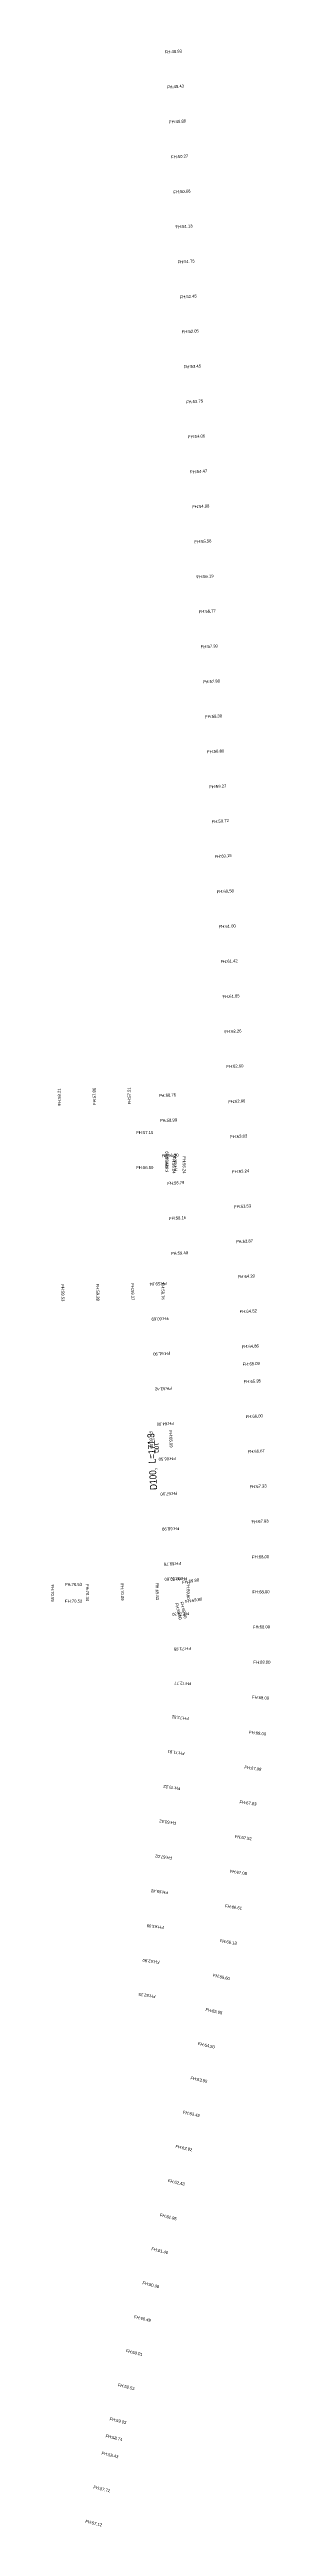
# Model space of a CAD drawing. Header units: millimetres. Extents: x 227572 to 269266, y 328772 to 443556.
# Drawn here: x 228484 to 228610, y 430934 to 432347 of the extents above; entities that cross this region are included whole.
import ezdxf
from ezdxf.enums import TextEntityAlignment as Align

# ---------------------------------------------------------------- set-up
doc = ezdxf.new("R2010")
doc.units = ezdxf.units.MM
for name, color, linetype in [('L_diameter', 3, 'Continuous'), ('S-2.생활-2.관로-2.제원', 7, 'Continuous'), ('도로체인계획고', 6, 'Continuous')]:
    doc.layers.add(name, color=color, linetype=linetype)
doc.styles.add('HY울릉도M', font='HYWULM.TTF')
doc.styles.get("Standard").update_dxf_attribs({"font": 'arial.ttf'})

msp = doc.modelspace()

# ---------------------------------------------------------------- texts
at = {"layer": 'L_diameter'}
msp.add_text('100', height=2.5, rotation=272.9081, dxfattribs=at).set_placement((228546, 431552.7), align=Align.TOP_LEFT)
at = {"layer": 'S-2.생활-2.관로-2.제원', "color": 7, "style": 'HY울릉도M', "width": 0.9}
msp.add_text('D100,  L=171.3', height=4, rotation=92.9081, dxfattribs=at).set_placement((228544.3, 431541.8, 69), align=Align.CENTER)
at = {"layer": '도로체인계획고'}
for s, rotation, p in [('FH:48.93', 3.4637, (228549.6, 432345.1)), ('FH:49.43', 3.4637, (228550.8, 432325.1)), ('FH:49.88', 3.4637, (228552, 432305.2)), ('FH:50.27', 3.4637, (228553.2, 432285.2)), ('FH:50.66', 3.4637, (228554.5, 432265.2)), ('FH:51.13', 3.4637, (228555.7, 432245.3)), ('FH:51.75', 3.4637, (228556.9, 432225.3)), ('FH:52.45', 3.4637, (228558.1, 432205.3)), ('FH:53.05', 3.4637, (228559.3, 432185.4)), ('FH:53.45', 3.4637, (228560.5, 432165.4)), ('FH:53.75', 3.4637, (228561.7, 432145.4)), ('FH:54.06', 3.4637, (228562.9, 432125.5)), ('FH:54.47', 3.4637, (228564.1, 432105.5)), ('FH:54.98', 3.4637, (228565.3, 432085.6)), ('FH:55.58', 3.4637, (228566.5, 432065.6)), ('FH:56.19', 3.4637, (228567.7, 432045.6)), ('FH:56.77', 3.4637, (228569, 432025.7)), ('FH:57.30', 3.4637, (228570.2, 432005.7)), ('FH:57.80', 3.4637, (228571.4, 431985.7)), ('FH:58.30', 3.4637, (228572.6, 431965.8)), ('FH:58.80', 3.4637, (228573.8, 431945.8)), ('FH:59.27', 3.4637, (228575, 431925.8)), ('FH:59.72', 4.443, (228576.5, 431905.9)), ('FH:60.15', 4.443, (228578.1, 431886)), ('FH:60.58', 3.1727, (228579.3, 431866)), ('FH:61.00', 3.1727, (228580.4, 431846)), ('FH:61.42', 3.1727, (228581.5, 431826.1)), ('FH:61.85', 3.1727, (228582.6, 431806.1)), ('FH:62.26', 3.1727, (228583.7, 431786.1)), ('FH:62.60', 3.1727, (228584.8, 431766.2)), ('FH:58.21', 90.9054, (228490.1, 431744.9)), ('FH:57.86', 90.9054, (228510.1, 431745.2)), ('FH:57.51', 90.9054, (228530.1, 431745.5)), ('FH:60.76', 2.5443, (228546.2, 431749.7)), ('FH:62.86', 3.1727, (228585.9, 431746.2)), ('FH:58.90', 2.5443, (228546.8, 431735.4)), ('FH:63.03', 3.1727, (228587, 431726.2)), ('FH:56.30', 2.5443, (228547.7, 431715.4)), ('FH:56.49', 92.9082, (228551.7, 431707.1)), ('FH:56.49', 90, (228551.6, 431709)), ('FH:56.24', 269.9963, (228553.8, 431715.9)), ('FH:56.49', 92.9082, (228556.7, 431707.4)), ('FH:56.24', 269.9963, (228559.8, 431715.9)), ('FH:56.79', 2.9081, (228551, 431699.6)), ('FH:63.24', 3.1727, (228588.1, 431706.2)), ('FH:63.53', 3.1727, (228589.2, 431686.3)), ('FH:58.16', 2.9081, (228552, 431679.6)), ('FH:59.40', 2.9081, (228553.1, 431659.6)), ('FH:63.87', 3.1727, (228590.3, 431666.3)), ('FH:59.28', 270.9054, (228510.2, 431643.2)), ('FH:59.37', 270.9054, (228530.2, 431643.5)), ('FH:59.84', 182.9081, (228550.6, 431644.3)), ('FH:59.76', 270.9054, (228547.5, 431643.8)), ('FH:64.20', 3.1727, (228591.4, 431646.3)), ('FH:59.53', 270.9054, (228490.2, 431642.9)), ('FH:60.69', 182.9081, (228551.6, 431624.3)), ('FH:64.52', 3.1727, (228592.5, 431626.4)), ('FH:61.90', 182.9081, (228552.6, 431604.4)), ('FH:64.86', 3.1727, (228593.6, 431606.4)), ('FH:65.09', 3.1727, (228594.2, 431596.4)), ('FH:65.35', 3.1727, (228594.8, 431586.4)), ('FH:63.42', 182.9081, (228553.6, 431584.4)), ('FH:65.09', 272.9081, (228540.6, 431558.9)), ('FH:64.96', 182.9081, (228554.6, 431564.4)), ('FH:65.09', 272.9082, (228551.9, 431559.5)), ('FH:66.00', 3.1727, (228595.9, 431566.5)), ('FH:66.50', 182.9081, (228555.7, 431544.4)), ('FH:66.67', 3.1727, (228597, 431546.5)), ('FH:67.90', 182.9081, (228556.7, 431524.5)), ('FH:67.33', 3.1727, (228598.1, 431526.5)), ('FH:68.99', 182.9081, (228557.7, 431504.5)), ('FH:67.83', 3.1727, (228599.2, 431506.5)), ('FH:68.00', 0.7827, (228599.5, 431486.5)), ('FH:69.76', 182.9081, (228558.7, 431484.5)), ('FH:69.80', 182.9081, (228559.1, 431475.9)), ('FH:69.80', 182.9081, (228562.4, 431475.9)), ('FH:69.80', 9.3876, (228559.6, 431471.9)), ('FH:70.59', 270.9054, (228484.3, 431471.6)), ('FH:70.53', 0.9054, (228492.4, 431470.7)), ('FH:70.53', 0.9054, (228492.5, 431461.2)), ('FH:70.34', 270.9054, (228504.3, 431471.9)), ('FH:70.09', 270.9054, (228524.3, 431472.2)), ('FH:69.83', 270.9054, (228544.3, 431472.5)), ('FH:69.80', 283.2853, (228555.4, 431460.9)), ('FH:69.80', 283.2853, (228558.3, 431461.6)), ('FH:69.80', 9.3876, (228561.4, 431461)), ('FH:69.80', 270.9054, (228562, 431472.8)), ('FH:68.00', 0.7827, (228599.7, 431466.5)), ('FH:70.30', 182.9081, (228563.4, 431455.9)), ('FH:68.00', 0.7827, (228600, 431446.5)), ('FH:71.65', 182.9081, (228564.4, 431436)), ('FH:68.00', 359.6051, (228600.2, 431426.5)), ('FH:72.77', 177.8634, (228564.8, 431415.9)), ('FH:68.00', 356.7403, (228599.4, 431406.5)), ('FH:72.82', 173.1623, (228563.3, 431395.9)), ('FH:71.81', 173.1623, (228560.9, 431376)), ('FH:68.00', 353.8755, (228597.7, 431386.5)), ('FH:67.98', 351.9832, (228595, 431366.6)), ('FH:70.22', 173.1623, (228558.5, 431356.1)), ('FH:67.83', 351.9832, (228592.2, 431346.8)), ('FH:68.62', 173.1623, (228556.2, 431336.3)), ('FH:67.52', 351.9832, (228589.5, 431327)), ('FH:67.02', 173.1623, (228553.8, 431316.4)), ('FH:67.08', 351.9832, (228586.7, 431307.2)), ('FH:65.42', 173.1623, (228551.4, 431296.6)), ('FH:63.99', 173.1623, (228549, 431276.7)), ('FH:66.61', 351.9832, (228583.9, 431287.4)), ('FH:66.13', 350.5191, (228580.9, 431267.6)), ('FH:62.90', 173.1623, (228546.6, 431256.9)), ('FH:65.60', 347.6543, (228577, 431247.9)), ('FH:62.15', 173.1623, (228544.3, 431237.4)), ('FH:65.05', 347.5964, (228572.7, 431228.4)), ('FH:64.50', 347.5964, (228568.4, 431208.9)), ('FH:63.95', 347.5964, (228564.1, 431189.3)), ('FH:63.42', 347.5964, (228559.8, 431169.8)), ('FH:62.92', 347.5964, (228555.5, 431150.3)), ('FH:62.43', 347.5964, (228551.2, 431130.7)), ('FH:61.95', 345.6337, (228546.6, 431111.2)), ('FH:61.46', 345.4266, (228541.7, 431091.9)), ('FH:60.98', 345.4266, (228536.6, 431072.5)), ('FH:60.49', 346.554, (228531.8, 431053.1)), ('FH:60.01', 346.554, (228527.1, 431033.7)), ('FH:59.53', 346.554, (228522.5, 431014.2)), ('FH:59.03', 346.554, (228517.8, 430994.8)), ('FH:58.74', 346.554, (228515.5, 430985.1)), ('FH:58.43', 346.554, (228513.2, 430975.3)), ('FH:57.72', 346.554, (228508.5, 430955.9)), ('FH:57.12', 346.554, (228503.9, 430936.4))]:
    msp.add_text(s, height=1.7, rotation=rotation, dxfattribs=at).set_placement(p)
for s, p in [('FH:57.15', (228533.2, 431728.6)), ('FH:56.80', (228533.2, 431708.6))]:
    msp.add_text(s, height=1.7, dxfattribs=at).set_placement(p)

doc.saveas('drawing.dxf')
